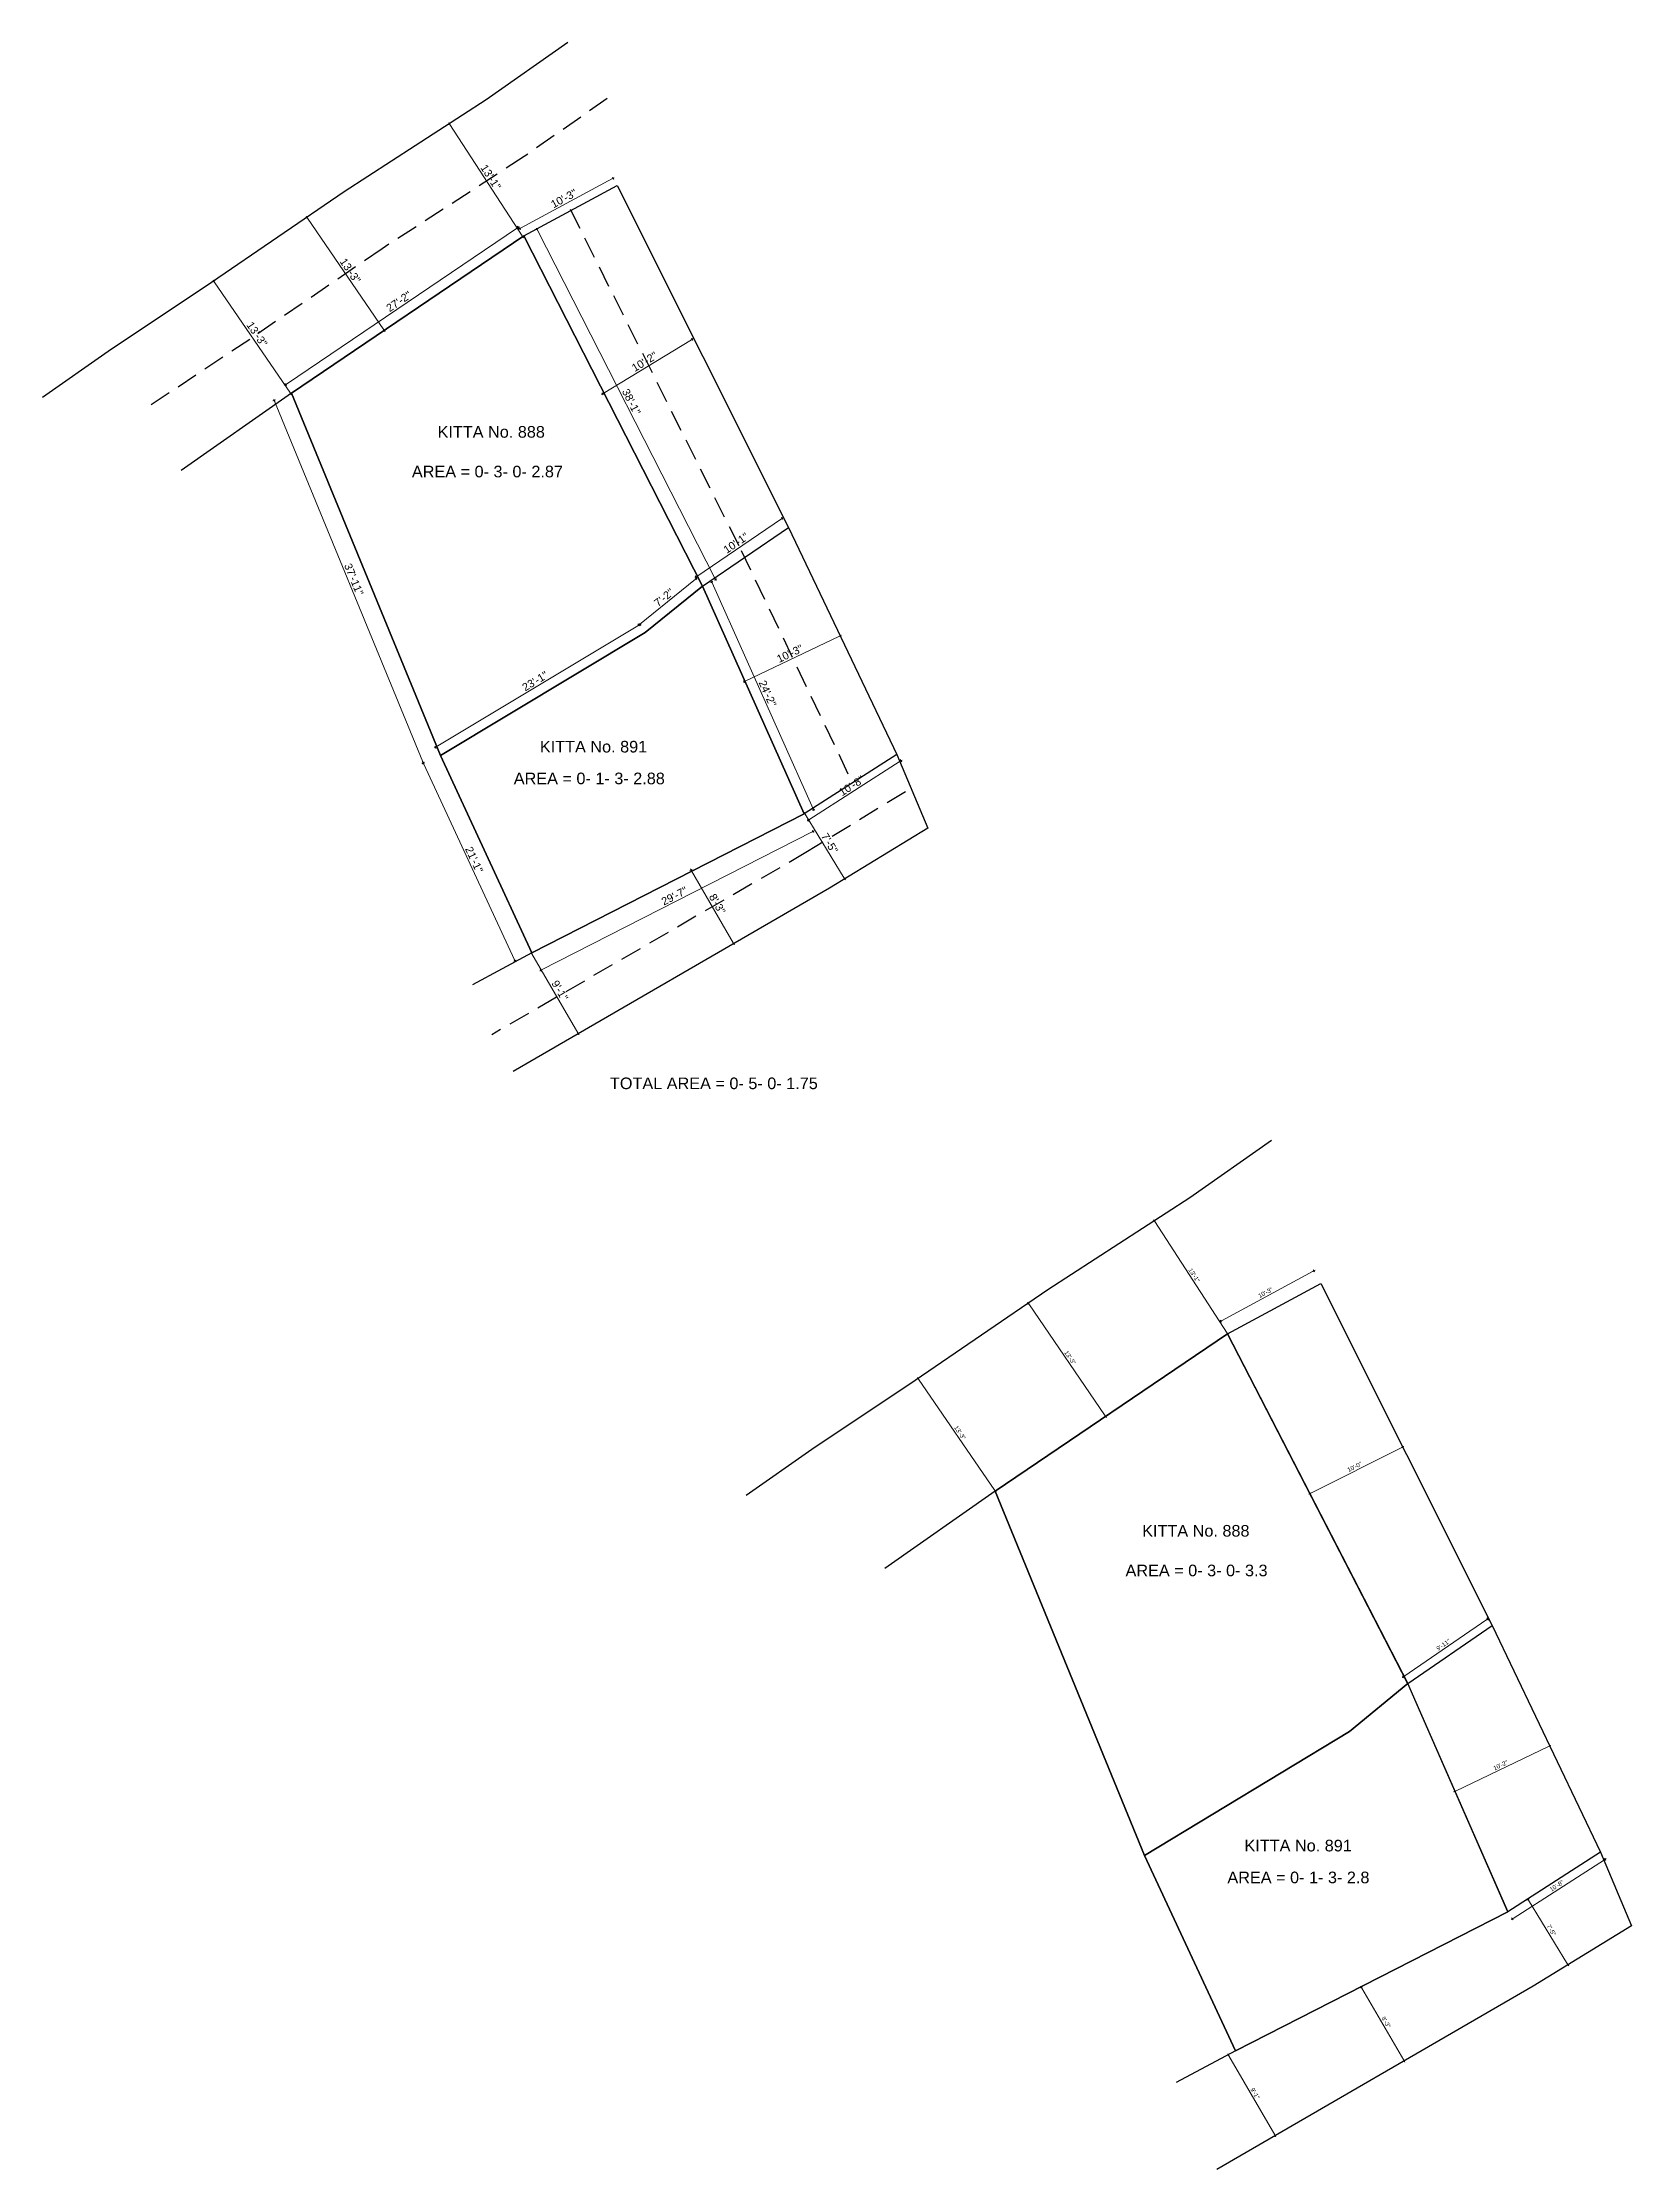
# Model space of a CAD drawing. Header units: inches. Extents: x 17428 to 39796, y 418 to 7362.
# Drawn here: x 32608 to 34455, y 2888 to 5360 of the extents above; entities that cross this region are included whole.
import ezdxf

# ---------------------------------------------------------------- set-up
doc = ezdxf.new("R2010")
doc.units = ezdxf.units.IN
doc.header["$LTSCALE"] = 0.5
doc.header["$MEASUREMENT"] = 0
doc.header["$PDMODE"] = 66
doc.linetypes.add('HIDDEN', pattern=[0.375, 0.25, -0.125])
for name, color, linetype, lineweight in [('hatch', 9, 'Continuous', 0), ('TEXT', 220, 'Continuous', 9), ('Toilet', 7, 'Continuous', 25)]:
    doc.layers.add(name, color=color, linetype=linetype, lineweight=lineweight)
doc.styles.get("Standard").update_dxf_attribs({"font": 'arial.ttf'})
doc.styles.add('style1', font='arial.ttf', dxfattribs={"height": 7})
doc.dimstyles.new('S8', dxfattribs={"dimtxt": 5, "dimasz": 1, "dimexe": 6, "dimexo": 18, "dimgap": 1.9375, "dimtad": 1, "dimdec": 0, "dimzin": 3, "dimdsep": 46, "dimlunit": 4, "dimtxsty": 'Standard', "dimblk": 'dot 2', "dimcen": 12, "dimse1": 1, "dimse2": 1, "dimclrd": 1, "dimclre": 1, "dimclrt": 256, "dimadec": 0, "dimazin": 0, "dimtfac": 0.75, "dimtdec": 0, "dimtix": 1, "dimtmove": 1, "dimatfit": 3, "dimldrblk": 'DOT', "dimfxl": 1, "dimtolj": 1, "dimtzin": 0, "dimlwd": 9, "dimlwe": 9, "dimarcsym": 0})

msp = doc.modelspace()

# ---------------------------------------------------------------- texts
at = {"layer": 'TEXT', "linetype": 'Continuous', "ltscale": 48, "char_height": 9, "attachment_point": 3, "style": 'style1'}
for s, insert, width in [('{\\H1.5x;\\C7;KITTA No. 888}', (33192.1, 4914.3), 164.32), ('{\\fArial TUR|b0|i0|c162|p34;\\H1.5x;\\C7;AREA\\fArial TUR|b0|i0|c0|p34; = 0- 3- 0- 2.87}', (33213.1, 4868.2), 182.116), ('{\\fArial TUR|b0|i0|c162|p34;\\H1.5x;\\C7;KITTA No. \\fArial TUR|b0|i0|c0|p34;891}', (33311, 4548.4), 164.32), ('{\\fArial TUR|b0|i0|c162|p34;\\H1.5x;\\C7;AREA\\fArial TUR|b0|i0|c0|p34; = 0- 1- 3- 2.88}', (33331.5, 4511.5), 184.342), ('{\\fArial TUR|b0|i0|c162|p34;\\H1.5x;\\C7;TOTAL AREA = 0- \\fArial TUR|b0|i0|c0|p34;5\\fArial TUR|b0|i0|c162|p34;- 0- \\fArial TUR|b0|i0|c0|p34;1.75}', (33509.3, 4157.1), 254.652), ('{\\H1.5x;\\C7;KITTA No. 888}', (34011, 3637), 164.32), ('{\\fArial TUR|b0|i0|c162|p34;\\H1.5x;\\C7;AREA\\fArial TUR|b0|i0|c0|p34; = 0- 3- 0- 3.3}', (34032, 3590.9), 164.32), ('{\\fArial TUR|b0|i0|c162|p34;\\H1.5x;\\C7;KITTA No. \\fArial TUR|b0|i0|c0|p34;891}', (34129.9, 3271.1), 164.32), ('{\\fArial TUR|b0|i0|c162|p34;\\H1.5x;\\C7;AREA\\fArial TUR|b0|i0|c0|p34; = 0- 1- 3- 2.8}', (34150.4, 3234.1), 164.32)]:
    msp.add_mtext(s, dxfattribs=dict(at, insert=insert, width=width))

# ---------------------------------------------------------------- blocks, each defined once
blk = doc.blocks.new('dot1')
at = {"layer": 'hatch'}
h = blk.add_hatch(color=256, dxfattribs=at)
edge = h.paths.add_edge_path()
edge.add_arc((0, 0), 1, 0, 360)
for p, q in [((3, 0), (-3, 0)), ((0, 3), (0, -3))]:
    blk.add_line(p, q, dxfattribs=at)
blk.add_circle((0, 0), 1, dxfattribs=at)
blk = doc.blocks.new('dot 2')
at = {"layer": 'hatch', "xscale": 0.5, "yscale": 0.5, "zscale": 0.5}
blk.add_blockref('dot1', (0, 0), dxfattribs=at)
blk = doc.blocks.new('*D1028')
at = {"layer": 'Defpoints', "color": 0, "transparency": 16777216}
for p in [(33625.9, 3807.2), (33625.9, 3807.2), (33715.6, 3676.3)]:
    blk.add_point(p, dxfattribs=at)
at = {"layer": 'Toilet', "color": 1, "lineweight": 9, "transparency": 16777216}
blk.add_line((33715, 3677.1), (33626.5, 3806.4), dxfattribs=at)
for p, rotation in [((33625.9, 3807.2), 124.3843551793526), ((33715.6, 3676.3), 304.3843551793526)]:
    blk.add_blockref('dot 2', p, dxfattribs=dict(at, rotation=rotation))
at = {"layer": 'Toilet', "transparency": 16777216, "insert": (33674.5, 3744.3), "char_height": 5, "attachment_point": 5, "rotation": 304.3844}
blk.add_mtext('\\A1;13\'-3"', dxfattribs=at)
blk = doc.blocks.new('_Dot')
at = {"color": 0, "linetype": 'ByBlock', "lineweight": -2}
blk.add_line((-0.5, 0), (-1, 0), dxfattribs=at)
at = {"color": 0, "linetype": 'ByBlock', "const_width": 0.5}
blk.add_lwpolyline([(-0.25, 0, 1), (0.25, 0, 1)], format="xyb", close=True, dxfattribs=at)
blk = doc.blocks.new('*D1029')
at = {"layer": 'Defpoints', "color": 0, "transparency": 16777216}
for p in [(33900.4, 3990.5), (33900.4, 3990.5), (33985.5, 3859.1)]:
    blk.add_point(p, dxfattribs=at)
at = {"layer": 'Toilet', "color": 1, "lineweight": 9, "transparency": 16777216}
blk.add_line((33985, 3860), (33900.9, 3989.7), dxfattribs=at)
for p, rotation in [((33900.4, 3990.5), 122.9365978248454), ((33985.5, 3859.1), 302.9365978248454)]:
    blk.add_blockref('dot 2', p, dxfattribs=dict(at, rotation=rotation))
at = {"layer": 'Toilet', "transparency": 16777216, "insert": (33946.7, 3927.3), "char_height": 5, "attachment_point": 5, "rotation": 302.9366}
blk.add_mtext('\\A1;13\'-1"', dxfattribs=at)
blk = doc.blocks.new('*D1030')
at = {"layer": 'Defpoints', "color": 0, "transparency": 16777216}
for p in [(34085.9, 3932.4), (34093.8, 3917.7), (33985.5, 3859.1)]:
    blk.add_point(p, dxfattribs=at)
at = {"layer": 'Toilet', "color": 1, "lineweight": 9, "transparency": 16777216}
blk.add_line((33978.5, 3874.3), (34085, 3931.9), dxfattribs=at)
for p, rotation in [((34085.9, 3932.4), 28.38602218455089), ((33977.6, 3873.9), 208.3860221845509)]:
    blk.add_blockref('dot 2', p, dxfattribs=dict(at, rotation=rotation))
at = {"layer": 'Toilet', "transparency": 16777216, "insert": (34029.6, 3907.1), "char_height": 5, "attachment_point": 5, "rotation": 28.386}
blk.add_mtext('\\A1;10\'-3"', dxfattribs=at)
blk = doc.blocks.new('*D1032')
at = {"layer": 'Defpoints', "color": 0, "transparency": 16777216}
for p in [(34419.1, 3256.6), (34311.3, 3187.4), (34316.5, 3179.3)]:
    blk.add_point(p, dxfattribs=at)
at = {"layer": 'Toilet', "color": 1, "lineweight": 9, "transparency": 16777216}
blk.add_line((34423.5, 3247.9), (34317.4, 3179.8), dxfattribs=at)
for p, rotation in [((34424.3, 3248.4), 32.68460988456586), ((34316.5, 3179.3), 212.6846098845658)]:
    blk.add_blockref('dot 2', p, dxfattribs=dict(at, rotation=rotation))
at = {"layer": 'Toilet', "transparency": 16777216, "insert": (34368, 3217.6), "char_height": 5, "attachment_point": 5, "rotation": 32.6846}
blk.add_mtext('\\A1;10\'-8"', dxfattribs=at)
blk = doc.blocks.new('*D1033')
at = {"layer": 'Defpoints', "color": 0, "transparency": 16777216}
for p in [(34311.3, 3187.4), (34381.2, 3125.8), (34357.8, 3111.5)]:
    blk.add_point(p, dxfattribs=at)
at = {"layer": 'Toilet', "color": 1, "lineweight": 9, "transparency": 16777216}
blk.add_line((34335.2, 3200.8), (34380.6, 3126.6), dxfattribs=at)
for p, rotation in [((34334.7, 3201.7), 121.4530848704775), ((34381.2, 3125.8), 301.4530848704775)]:
    blk.add_blockref('dot 2', p, dxfattribs=dict(at, rotation=rotation))
at = {"layer": 'Toilet', "transparency": 16777216, "insert": (34361.8, 3166.1), "char_height": 5, "attachment_point": 5, "rotation": 301.4531}
blk.add_mtext('\\A1;7\'-5"', dxfattribs=at)
blk = doc.blocks.new('*D1034')
at = {"layer": 'Defpoints', "color": 0, "transparency": 16777216}
for p in [(34153.1, 3106.7), (34202.7, 3021), (34190.8, 3014.1)]:
    blk.add_point(p, dxfattribs=at)
at = {"layer": 'Toilet', "color": 1, "lineweight": 9, "transparency": 16777216}
blk.add_line((34141.6, 3098.8), (34190.3, 3014.9), dxfattribs=at)
for p, rotation in [((34141.1, 3099.7), 120.104464619362), ((34190.8, 3014.1), 300.104464619362)]:
    blk.add_blockref('dot 2', p, dxfattribs=dict(at, rotation=rotation))
at = {"layer": 'Toilet', "transparency": 16777216, "insert": (34169.8, 3059.1), "char_height": 5, "attachment_point": 5, "rotation": 300.1045}
blk.add_mtext('\\A1;8\'-3"', dxfattribs=at)
blk = doc.blocks.new('*D1036')
at = {"layer": 'Defpoints', "color": 0, "transparency": 16777216}
for p in [(33753.8, 3894.7), (33760.5, 3899.3), (33850.6, 3767.7)]:
    blk.add_point(p, dxfattribs=at)
at = {"layer": 'Toilet', "color": 1, "lineweight": 9, "transparency": 16777216}
blk.add_line((33843.3, 3763.9), (33754.4, 3893.9), dxfattribs=at)
for p, rotation in [((33753.8, 3894.7), 124.384355179352), ((33843.9, 3763.1), 304.384355179352)]:
    blk.add_blockref('dot 2', p, dxfattribs=dict(at, rotation=rotation))
at = {"layer": 'Toilet', "transparency": 16777216, "insert": (33802.5, 3831.5), "char_height": 5, "attachment_point": 5, "rotation": 304.3844}
blk.add_mtext('\\A1;13\'-3"', dxfattribs=at)
blk = doc.blocks.new('*D1037')
at = {"layer": 'Defpoints', "color": 0, "transparency": 16777216}
for p in [(34189.1, 3727.6), (34197.9, 3710.1), (34090.2, 3656.1)]:
    blk.add_point(p, dxfattribs=at)
at = {"layer": 'Toilet', "color": 1, "lineweight": 9, "transparency": 16777216}
blk.add_line((34082.3, 3674.1), (34188.2, 3727.2), dxfattribs=at)
for p, rotation in [((34189.1, 3727.6), 26.6182029647022), ((34081.4, 3673.6), 206.6182029647022)]:
    blk.add_blockref('dot 2', p, dxfattribs=dict(at, rotation=rotation))
at = {"layer": 'Toilet', "transparency": 16777216, "insert": (34133.2, 3704.6), "char_height": 5, "attachment_point": 5, "rotation": 26.6182}
blk.add_mtext('\\A1;10\'-0"', dxfattribs=at)
blk = doc.blocks.new('*D1038')
at = {"layer": 'Defpoints', "color": 0, "transparency": 16777216}
for p in [(34360, 3380.2), (34363.4, 3373), (34253.1, 3320.3)]:
    blk.add_point(p, dxfattribs=at)
at = {"layer": 'Toilet', "color": 1, "lineweight": 9, "transparency": 16777216}
blk.add_line((34250.5, 3327.8), (34359.1, 3379.8), dxfattribs=at)
for p, rotation in [((34360, 3380.2), 25.5579397609108), ((34249.6, 3327.4), 205.5579397609108)]:
    blk.add_blockref('dot 2', p, dxfattribs=dict(at, rotation=rotation))
at = {"layer": 'Toilet', "transparency": 16777216, "insert": (34302.9, 3357.8), "char_height": 5, "attachment_point": 5, "rotation": 25.5579}
blk.add_mtext('\\A1;10\'-2"', dxfattribs=at)
blk = doc.blocks.new('*D1039')
at = {"layer": 'Defpoints', "color": 0, "transparency": 16777216}
for p in [(33167.6, 5135.3), (32890.9, 4962.4), (32897.7, 4952.4)]:
    blk.add_point(p, dxfattribs=at)
at = {"layer": 'Toilet', "color": 1, "lineweight": 9, "transparency": 16777216}
blk.add_line((33160.1, 5144.7), (32891.8, 4962.9), dxfattribs=at)
for p, rotation in [((33160.9, 5145.3), 34.11344048561221), ((32890.9, 4962.4), 214.1134404856122)]:
    blk.add_blockref('dot 2', p, dxfattribs=dict(at, rotation=rotation))
at = {"layer": 'Toilet', "transparency": 16777216, "insert": (33022.3, 5059.2), "char_height": 9, "attachment_point": 5, "rotation": 34.1134}
blk.add_mtext('\\A1;27\'-2"', dxfattribs=at)
blk = doc.blocks.new('*D1040')
at = {"layer": 'Defpoints', "color": 0, "transparency": 16777216}
for p in [(32897.7, 4952.4), (33070.7, 4531.4), (33050.6, 4523.2)]:
    blk.add_point(p, dxfattribs=at)
at = {"layer": 'Toilet', "color": 1, "lineweight": 9, "transparency": 16777216}
blk.add_line((32877.9, 4943.2), (33050.2, 4524.1), dxfattribs=at)
for p, rotation in [((32877.5, 4944.1), 112.3421516687708), ((33050.6, 4523.2), 292.3421516687708)]:
    blk.add_blockref('dot 2', p, dxfattribs=dict(at, rotation=rotation))
at = {"layer": 'Toilet', "transparency": 16777216, "insert": (32970.1, 4736.1), "char_height": 9, "attachment_point": 5, "rotation": 292.3422}
blk.add_mtext('\\A1;37\'-11"', dxfattribs=at)
blk = doc.blocks.new('*D1041')
at = {"layer": 'Defpoints', "color": 0, "transparency": 16777216}
for p in [(33183, 5143.1), (33167.6, 5135.3), (33375.1, 4728.2)]:
    blk.add_point(p, dxfattribs=at)
at = {"layer": 'Toilet', "color": 1, "lineweight": 9, "transparency": 16777216}
blk.add_line((33390, 4736.9), (33183.5, 5142.2), dxfattribs=at)
for p, rotation in [((33183, 5143.1), 117.0011743103044), ((33390.5, 4736), 297.0011743103044)]:
    blk.add_blockref('dot 2', p, dxfattribs=dict(at, rotation=rotation))
at = {"layer": 'Toilet', "transparency": 16777216, "insert": (33292.6, 4942.5), "char_height": 9, "attachment_point": 5, "rotation": 297.0012}
blk.add_mtext('\\A1;38\'-1"', dxfattribs=at)
blk = doc.blocks.new('*D1042')
at = {"layer": 'Defpoints', "color": 0, "transparency": 16777216}
for p in [(33308.5, 4674.2), (33065, 4540.9), (33070.7, 4531.4)]:
    blk.add_point(p, dxfattribs=at)
at = {"layer": 'Toilet', "color": 1, "lineweight": 9, "transparency": 16777216}
blk.add_line((33301.9, 4683.1), (33065.9, 4541.4), dxfattribs=at)
for p, rotation in [((33302.8, 4683.6), 30.97471442143205), ((33065, 4540.9), 210.974714421432)]:
    blk.add_blockref('dot 2', p, dxfattribs=dict(at, rotation=rotation))
at = {"layer": 'Toilet', "transparency": 16777216, "insert": (33180.6, 4617.8), "char_height": 9, "attachment_point": 5, "rotation": 30.9747}
blk.add_mtext('\\A1;23\'-1"', dxfattribs=at)
blk = doc.blocks.new('*D1043')
at = {"layer": 'Defpoints', "color": 0, "transparency": 16777216}
for p in [(33375.1, 4728.2), (33301.2, 4683.1), (33308.5, 4674.2)]:
    blk.add_point(p, dxfattribs=at)
at = {"layer": 'Toilet', "color": 1, "lineweight": 9, "transparency": 16777216}
blk.add_line((33367.1, 4736.5), (33302, 4683.7), dxfattribs=at)
for p, rotation in [((33367.9, 4737.1), 39.01182956713036), ((33301.2, 4683.1), 219.0118295671304)]:
    blk.add_blockref('dot 2', p, dxfattribs=dict(at, rotation=rotation))
at = {"layer": 'Toilet', "transparency": 16777216, "insert": (33330.5, 4715.1), "char_height": 9, "attachment_point": 5, "rotation": 39.0118}
blk.add_mtext('\\A1;7\'-2"', dxfattribs=at)
blk = doc.blocks.new('*D1046')
at = {"layer": 'Defpoints', "color": 0, "transparency": 16777216}
for p in [(33375.1, 4728.2), (33386, 4733), (33493.4, 4463.5)]:
    blk.add_point(p, dxfattribs=at)
at = {"layer": 'Toilet', "color": 1, "lineweight": 9, "transparency": 16777216}
blk.add_line((33503.9, 4469.3), (33386.4, 4732.1), dxfattribs=at)
for p, rotation in [((33386, 4733), 114.0948114826625), ((33504.3, 4468.4), 294.0948114826625)]:
    blk.add_blockref('dot 2', p, dxfattribs=dict(at, rotation=rotation))
at = {"layer": 'Toilet', "transparency": 16777216, "insert": (33451, 4603.4), "char_height": 9, "attachment_point": 5, "rotation": 294.0948}
blk.add_mtext('\\A1;24\'-2"', dxfattribs=at)
blk = doc.blocks.new('*D1047')
at = {"layer": 'Defpoints', "color": 0, "transparency": 16777216}
for p in [(32807.3, 5082.8), (32808.1, 5083.4), (32897.7, 4952.4)]:
    blk.add_point(p, dxfattribs=at)
at = {"layer": 'Toilet', "color": 1, "lineweight": 9, "transparency": 16777216}
blk.add_line((32896.3, 4952.7), (32807.8, 5082), dxfattribs=at)
for p, rotation in [((32807.3, 5082.8), 124.3843551793525), ((32896.9, 4951.9), 304.3843551793525)]:
    blk.add_blockref('dot 2', p, dxfattribs=dict(at, rotation=rotation))
at = {"layer": 'Toilet', "transparency": 16777216, "insert": (32857.5, 5021.1), "char_height": 9, "attachment_point": 5, "rotation": 304.3844}
blk.add_mtext('\\A1;13\'-3"', dxfattribs=at)
blk = doc.blocks.new('*D1048')
at = {"layer": 'Defpoints', "color": 0, "transparency": 16777216}
for p in [(33081.2, 5265.8), (33082.5, 5266.7), (33167.6, 5135.3)]:
    blk.add_point(p, dxfattribs=at)
at = {"layer": 'Toilet', "color": 1, "lineweight": 9, "transparency": 16777216}
blk.add_line((33165.8, 5135.3), (33081.7, 5265), dxfattribs=at)
for p, rotation in [((33081.2, 5265.8), 122.9365978248455), ((33166.3, 5134.4), 302.9365978248455)]:
    blk.add_blockref('dot 2', p, dxfattribs=dict(at, rotation=rotation))
at = {"layer": 'Toilet', "transparency": 16777216, "insert": (33129.2, 5203.7), "char_height": 9, "attachment_point": 5, "rotation": 302.9366}
blk.add_mtext('\\A1;13\'-1"', dxfattribs=at)
blk = doc.blocks.new('*D1049')
at = {"layer": 'Defpoints', "color": 0, "transparency": 16777216}
for p in [(33271.4, 5202.3), (33276, 5193.8), (33167.6, 5135.3)]:
    blk.add_point(p, dxfattribs=at)
at = {"layer": 'Toilet', "color": 1, "lineweight": 9, "transparency": 16777216}
blk.add_line((33163.9, 5144.3), (33270.5, 5201.9), dxfattribs=at)
for p, rotation in [((33271.4, 5202.3), 28.38602218455089), ((33163, 5143.8), 208.3860221845509)]:
    blk.add_blockref('dot 2', p, dxfattribs=dict(at, rotation=rotation))
at = {"layer": 'Toilet', "transparency": 16777216, "insert": (33214.1, 5178.8), "char_height": 9, "attachment_point": 5, "rotation": 28.386}
blk.add_mtext('\\A1;10\'-3"', dxfattribs=at)
blk = doc.blocks.new('*D1050')
at = {"layer": 'Defpoints', "color": 0, "transparency": 16777216}
for p in [(33363.3, 5015.2), (33375.5, 4995.1), (33271.4, 4931.7)]:
    blk.add_point(p, dxfattribs=at)
at = {"layer": 'Toilet', "color": 1, "lineweight": 9, "transparency": 16777216}
blk.add_line((33260, 4952.3), (33362.5, 5014.7), dxfattribs=at)
for p, rotation in [((33363.3, 5015.2), 31.32545577996331), ((33259.2, 4951.8), 211.3254557799633)]:
    blk.add_blockref('dot 2', p, dxfattribs=dict(at, rotation=rotation))
at = {"layer": 'Toilet', "transparency": 16777216, "insert": (33307.9, 4989.1), "char_height": 9, "attachment_point": 5, "rotation": 31.3255}
blk.add_mtext('\\A1;10\'-2"', dxfattribs=at)
blk = doc.blocks.new('*D1051')
at = {"layer": 'Defpoints', "color": 0, "transparency": 16777216}
for p in [(33467.8, 4807.1), (33475.1, 4796.4), (33375.1, 4728.2)]:
    blk.add_point(p, dxfattribs=at)
at = {"layer": 'Toilet', "color": 1, "lineweight": 9, "transparency": 16777216}
blk.add_line((33368.7, 4739.4), (33467, 4806.5), dxfattribs=at)
for p, rotation in [((33467.8, 4807.1), 34.31401914165441), ((33367.8, 4738.8), 214.3140191416544)]:
    blk.add_blockref('dot 2', p, dxfattribs=dict(at, rotation=rotation))
at = {"layer": 'Toilet', "transparency": 16777216, "insert": (33414.2, 4778.3), "char_height": 9, "attachment_point": 5, "rotation": 34.314}
blk.add_mtext('\\A1;10\'-1"', dxfattribs=at)
blk = doc.blocks.new('*D1052')
at = {"layer": 'Defpoints', "color": 0, "transparency": 16777216}
for p in [(33535.3, 4670.5), (33545.6, 4649.1), (33434.3, 4595.8)]:
    blk.add_point(p, dxfattribs=at)
at = {"layer": 'Toilet', "color": 1, "lineweight": 9, "transparency": 16777216}
blk.add_line((33424.9, 4617.7), (33534.4, 4670.1), dxfattribs=at)
for p, rotation in [((33535.3, 4670.5), 25.55793976090952), ((33424, 4617.3), 205.5579397609095)]:
    blk.add_blockref('dot 2', p, dxfattribs=dict(at, rotation=rotation))
at = {"layer": 'Toilet', "transparency": 16777216, "insert": (33476.8, 4649.8), "char_height": 9, "attachment_point": 5, "rotation": 25.5579}
blk.add_mtext('\\A1;10\'-3"', dxfattribs=at)
blk = doc.blocks.new('*D1053')
at = {"layer": 'Defpoints', "color": 0, "transparency": 16777216}
for p in [(33601.2, 4532.7), (33493.4, 4463.5), (33498.2, 4456.1)]:
    blk.add_point(p, dxfattribs=at)
at = {"layer": 'Toilet', "color": 1, "lineweight": 9, "transparency": 16777216}
blk.add_line((33605.1, 4524.8), (33499, 4456.7), dxfattribs=at)
for p, rotation in [((33606, 4525.3), 32.68460988456586), ((33498.2, 4456.1), 212.6846098845658)]:
    blk.add_blockref('dot 2', p, dxfattribs=dict(at, rotation=rotation))
at = {"layer": 'Toilet', "transparency": 16777216, "insert": (33548.6, 4496.2), "char_height": 9, "attachment_point": 5, "rotation": 32.6846}
blk.add_mtext('\\A1;10\'-8"', dxfattribs=at)
blk = doc.blocks.new('*D1054')
at = {"layer": 'Defpoints', "color": 0, "transparency": 16777216}
for p in [(33493.4, 4463.5), (33539.9, 4387.6), (33540.6, 4388.1)]:
    blk.add_point(p, dxfattribs=at)
at = {"layer": 'Toilet', "color": 1, "lineweight": 9, "transparency": 16777216}
blk.add_line((33494.7, 4463.1), (33540.1, 4388.9), dxfattribs=at)
for p, rotation in [((33494.2, 4464), 121.4530848704777), ((33540.6, 4388.1), 301.4530848704777)]:
    blk.add_blockref('dot 2', p, dxfattribs=dict(at, rotation=rotation))
at = {"layer": 'Toilet', "transparency": 16777216, "insert": (33523, 4429.4), "char_height": 9, "attachment_point": 5, "rotation": 301.4531}
blk.add_mtext('\\A1;7\'-5"', dxfattribs=at)
blk = doc.blocks.new('*D1055')
at = {"layer": 'Defpoints', "color": 0, "transparency": 16777216}
for p in [(33335.2, 4382.8), (33411.7, 4312.7), (33384.9, 4297.2)]:
    blk.add_point(p, dxfattribs=at)
at = {"layer": 'Toilet', "color": 1, "lineweight": 9, "transparency": 16777216}
blk.add_line((33362.5, 4397.5), (33411.1, 4313.6), dxfattribs=at)
for p, rotation in [((33362, 4398.3), 120.1044646193619), ((33411.7, 4312.7), 300.1044646193619)]:
    blk.add_blockref('dot 2', p, dxfattribs=dict(at, rotation=rotation))
at = {"layer": 'Toilet', "transparency": 16777216, "insert": (33392.5, 4358.8), "char_height": 9, "attachment_point": 5, "rotation": 300.1045}
blk.add_mtext('\\A1;8\'-3"', dxfattribs=at)
blk = doc.blocks.new('*D1056')
at = {"layer": 'Defpoints', "color": 0, "transparency": 16777216}
for p in [(33177, 4302.1), (33231, 4208), (33231.4, 4208.2)]:
    blk.add_point(p, dxfattribs=at)
at = {"layer": 'Toilet', "color": 1, "lineweight": 9, "transparency": 16777216}
blk.add_line((33177.1, 4301), (33230.5, 4208.9), dxfattribs=at)
for p, rotation in [((33176.6, 4301.9), 120.104464619357), ((33231, 4208), 300.104464619357)]:
    blk.add_blockref('dot 2', p, dxfattribs=dict(at, rotation=rotation))
at = {"layer": 'Toilet', "transparency": 16777216, "insert": (33209.5, 4258.2), "char_height": 9, "attachment_point": 5, "rotation": 300.1045}
blk.add_mtext('\\A1;9\'-1"', dxfattribs=at)
blk = doc.blocks.new('*D1057')
at = {"layer": 'Defpoints', "color": 0, "transparency": 16777216}
for p in [(32942.6, 5175.5), (32915.5, 5156.9), (33032.7, 5043.9)]:
    blk.add_point(p, dxfattribs=at)
at = {"layer": 'Toilet', "color": 1, "lineweight": 9, "transparency": 16777216}
blk.add_line((33005, 5026.1), (32916.1, 5156.1), dxfattribs=at)
for p, rotation in [((32915.5, 5156.9), 124.3843551793521), ((33005.6, 5025.3), 304.3843551793521)]:
    blk.add_blockref('dot 2', p, dxfattribs=dict(at, rotation=rotation))
at = {"layer": 'Toilet', "transparency": 16777216, "insert": (32965.9, 5094.8), "char_height": 9, "attachment_point": 5, "rotation": 304.3844}
blk.add_mtext('\\A1;13\'-3"', dxfattribs=at)

# ---------------------------------------------------------------- dimensions: what is measured, and where the dimension line sits
at = {"layer": 'Toilet'}
for p1, p2, distance, override, picture, middle in [((33167.6, 5135.3), (33082.5, 5266.7), 1.6, {"dimtxt": 9, "dimfxl": 2, "dimfxlon": 1, "dimarcsym": 1}, '*D1048', (33129.2, 5203.7)), ((33167.6, 5135.3), (33276, 5193.8), 9.7, {"dimtxt": 9, "dimfxl": 2, "dimfxlon": 1, "dimarcsym": 1}, '*D1049', (33214.1, 5178.8)), ((33032.7, 5043.9), (32942.6, 5175.5), 32.8, {"dimtxt": 9, "dimfxl": 2, "dimfxlon": 1, "dimarcsym": 1}, '*D1057', (32965.9, 5094.8)), ((33167.6, 5135.3), (32897.7, 4952.4), -12, {"dimtxt": 9, "dimfxl": 2, "dimfxlon": 1, "dimarcsym": 1}, '*D1039', (33022.3, 5059.2)), ((33375.1, 4728.2), (33167.6, 5135.3), -17.3, {"dimtxt": 9, "dimfxl": 2, "dimfxlon": 1, "dimarcsym": 1}, '*D1041', (33292.6, 4942.5)), ((32897.7, 4952.4), (32808.1, 5083.4), 1, {"dimtxt": 9, "dimfxl": 2, "dimfxlon": 1, "dimarcsym": 1}, '*D1047', (32857.5, 5021.1)), ((33271.4, 4931.7), (33375.5, 4995.1), 23.5, {"dimtxt": 9, "dimfxl": 2, "dimfxlon": 1, "dimarcsym": 1}, '*D1050', (33307.9, 4989.1)), ((32897.7, 4952.4), (33070.7, 4531.4), -21.8, {"dimtxt": 9, "dimfxl": 2, "dimfxlon": 1, "dimarcsym": 1}, '*D1040', (32970.1, 4736.1)), ((33375.1, 4728.2), (33475.1, 4796.4), 12.9, {"dimtxt": 9, "dimfxl": 2, "dimfxlon": 1, "dimarcsym": 1}, '*D1051', (33414.2, 4778.3)), ((33375.1, 4728.2), (33308.5, 4674.2), -11.5, {"dimtxt": 9, "dimfxl": 2, "dimfxlon": 1, "dimarcsym": 1}, '*D1043', (33330.5, 4715.1)), ((33493.4, 4463.5), (33375.1, 4728.2), -11.9, {"dimtxt": 9, "dimfxl": 2, "dimfxlon": 1, "dimarcsym": 1}, '*D1046', (33451, 4603.4)), ((33308.5, 4674.2), (33070.7, 4531.4), -11, {"dimtxt": 9, "dimfxl": 2, "dimfxlon": 1, "dimarcsym": 1}, '*D1042', (33180.6, 4617.8)), ((33434.3, 4595.8), (33545.6, 4649.1), 23.8, {"dimtxt": 9, "dimfxl": 2, "dimfxlon": 1, "dimarcsym": 1}, '*D1052', (33476.8, 4649.8)), ((33601.2, 4532.7), (33493.4, 4463.5), 8.8, {"dimtxt": 9, "dimfxl": 2, "dimfxlon": 1, "dimarcsym": 1}, '*D1053', (33548.6, 4496.2)), ((33493.4, 4463.5), (33539.9, 4387.6), 0.9, {"dimtxt": 9, "dimfxl": 2, "dimfxlon": 1, "dimarcsym": 1}, '*D1054', (33523, 4429.4)), ((33335.2, 4382.8), (33384.9, 4297.2), 31, {"dimtxt": 9, "dimfxl": 2, "dimfxlon": 1, "dimarcsym": 1}, '*D1055', (33392.5, 4358.8)), ((33177, 4302.1), (33231.4, 4208.2), -0.4, {"dimtxt": 9, "dimfxl": 2, "dimfxlon": 1, "dimarcsym": 1}, '*D1056', (33209.5, 4258.2)), ((33985.5, 3859.1), (33900.4, 3990.5), 0, {"dimfxl": 2, "dimfxlon": 1, "dimarcsym": 1}, '*D1029', (33946.7, 3927.3)), ((33985.5, 3859.1), (34093.8, 3917.7), 16.7, {"dimfxl": 2, "dimfxlon": 1, "dimarcsym": 1}, '*D1030', (34029.6, 3907.1)), ((33850.6, 3767.7), (33760.5, 3899.3), 8.1, {"dimfxl": 2, "dimfxlon": 1, "dimarcsym": 1}, '*D1036', (33802.5, 3831.5)), ((33715.6, 3676.3), (33625.9, 3807.2), 0, {"dimfxl": 2, "dimfxlon": 1, "dimarcsym": 1}, '*D1028', (33674.5, 3744.3)), ((34090.2, 3656.1), (34197.9, 3710.1), 19.6, {"dimfxl": 2, "dimfxlon": 1, "dimarcsym": 1}, '*D1037', (34133.2, 3704.6)), ((34253.1, 3320.3), (34363.4, 3373), 7.9, {"dimfxl": 2, "dimfxlon": 1, "dimarcsym": 1}, '*D1038', (34302.9, 3357.8)), ((34419.1, 3256.6), (34311.3, 3187.4), 9.7, {"dimfxl": 2, "dimfxlon": 1, "dimarcsym": 1}, '*D1032', (34368, 3217.6)), ((34311.3, 3187.4), (34357.8, 3111.5), 27.4, {"dimfxl": 2, "dimfxlon": 1, "dimarcsym": 1}, '*D1033', (34361.8, 3166.1)), ((34153.1, 3106.7), (34202.7, 3021), -13.9, {"dimfxl": 2, "dimfxlon": 1, "dimarcsym": 1}, '*D1034', (34169.8, 3059.1))]:
    dim = msp.add_aligned_dim(p1=p1, p2=p2, distance=distance, dimstyle='S8', override=override, dxfattribs=at)
    dim.commit()
    dim.dimension.update_dxf_attribs({"geometry": picture, "text_midpoint": middle})
for p1, p2, distance, override in [((33070.7, 4531.4), (33177, 4302.1), -21.8, {"dimtxt": 9, "dimfxl": 2, "dimfxlon": 1, "dimarcsym": 1}), ((33177, 4302.1), (33493.4, 4463.5), -22.9, {"dimtxt": 9, "dimfxl": 2, "dimfxlon": 1, "dimarcsym": 1}), ((34194.9, 3452.9), (34293, 3520.3), 9.1, {"dimfxl": 2, "dimfxlon": 1, "dimarcsym": 1}), ((33994.8745, 3025.9294), (34049.2979, 2932.0608), -9.762, {"dimfxl": 2, "dimfxlon": 1, "dimarcsym": 1})]:
    msp.add_aligned_dim(p1=p1, p2=p2, distance=distance, dimstyle='S8', override=override, dxfattribs=at).render()

# ---------------------------------------------------------------- linework, layer by layer
at = {"layer": 'Toilet'}
for p, q in [((33218.7, 5360.1), (33123.8, 5293.4)), ((33123.8, 5293.4), (32958.9, 5186.6)), ((33167.6, 5135.3), (33276, 5193.8)), ((33276, 5193.8), (33475.1, 4796.4)), ((32958.9, 5186.6), (32804.5, 5081)), ((32804.5, 5081), (32684.4, 5001)), ((32684.4, 5001), (32608.3, 4947.5)), ((32897.7, 4952.4), (32769.4, 4862.6)), ((33375.1, 4728.2), (33475.1, 4796.4)), ((33475.1, 4796.4), (33601.2, 4532.7)), ((33601.2, 4532.7), (33493.4, 4463.5)), ((33601.2, 4532.7), (33637, 4447)), ((33637, 4447), (33522.8, 4377.2)), ((33522.8, 4377.2), (33155.3, 4164.1)), ((33177, 4302.1), (33107.9, 4265)), ((34036.6, 4083.9), (33941.7, 4017.3)), ((33941.7, 4017.3), (33776.8, 3910.4)), ((33776.8, 3910.4), (33622.4, 3804.8)), ((33622.4, 3804.8), (33502.3, 3724.9)), ((33502.3, 3724.9), (33426.2, 3671.4)), ((33715.6, 3676.3), (33587.3, 3586.5)), ((34194.9, 3452.9), (34293, 3520.3)), ((34419.1, 3256.6), (34454.9, 3170.9)), ((34454.9, 3170.9), (34340.7, 3101)), ((34340.7, 3101), (33973.2, 2887.9)), ((33994.9, 3025.9), (33925.8, 2988.9))]:
    msp.add_line(p, q, dxfattribs=at)
at = {"layer": 'Toilet', "linetype": 'HIDDEN', "ltscale": 200}
for p, q in [((33264.4, 5295), (33168.2, 5227.5)), ((33168.2, 5227.5), (33002.9, 5120.4)), ((33221.4, 5166.5), (33420.3, 4769.6)), ((33002.9, 5120.4), (32849, 5015.1)), ((32849, 5015.1), (32728.5, 4934.9)), ((33420.3, 4769.6), (33546.2, 4506.4)), ((33611.2, 4489.3), (33497.5, 4419.7)), ((33497.5, 4419.7), (33130.4, 4206.9))]:
    msp.add_line(p, q, dxfattribs=at)
at = {"layer": 'Toilet'}
for points in [[(33167.6, 5135.3), (33375.1, 4728.2), (33308.5, 4674.2), (33070.7, 4531.4), (32897.7, 4952.4)], [(33167.6, 5135.3), (32897.7, 4952.4), (33070.7, 4531.4), (33308.5, 4674.2), (33375.1, 4728.2)], [(33375.1, 4728.2), (33308.5, 4674.2), (33070.7, 4531.4), (33177, 4302.1), (33493.4, 4463.5)], [(33985.5, 3859.1), (34194.9, 3452.9), (34127.3, 3396.8), (33889, 3253), (33715.6, 3676.3)], [(33985.5, 3859.1), (33715.6, 3676.3), (33889, 3253), (34127.3, 3396.8), (34194.9, 3452.8), (34194.8, 3453.1)], [(34194.9, 3452.8), (34127.3, 3396.8), (33889, 3253), (33994.9, 3025.9), (34311.3, 3187.4)]]:
    msp.add_lwpolyline(points, close=True, dxfattribs=at)
for points in [[(33375.1, 4728.2), (33493.4, 4463.5), (33177, 4302.1), (33070.7, 4531.4)], [(33985.5, 3859.1), (34093.8, 3917.7), (34293, 3520.3), (34419.1, 3256.6), (34311.3, 3187.4)], [(34194.8, 3453.1), (34311.3, 3187.4), (33994.9, 3025.9), (33889, 3253)]]:
    msp.add_lwpolyline(points, dxfattribs=at)

msp.set_redraw_order([(e.dxf.handle, doc.entitydb.next_handle()) for e in msp.query("TEXT MTEXT ATTDEF DIMENSION ARC_DIMENSION")])  # texts and dimensions are drawn at this point

doc.saveas('drawing.dxf')
